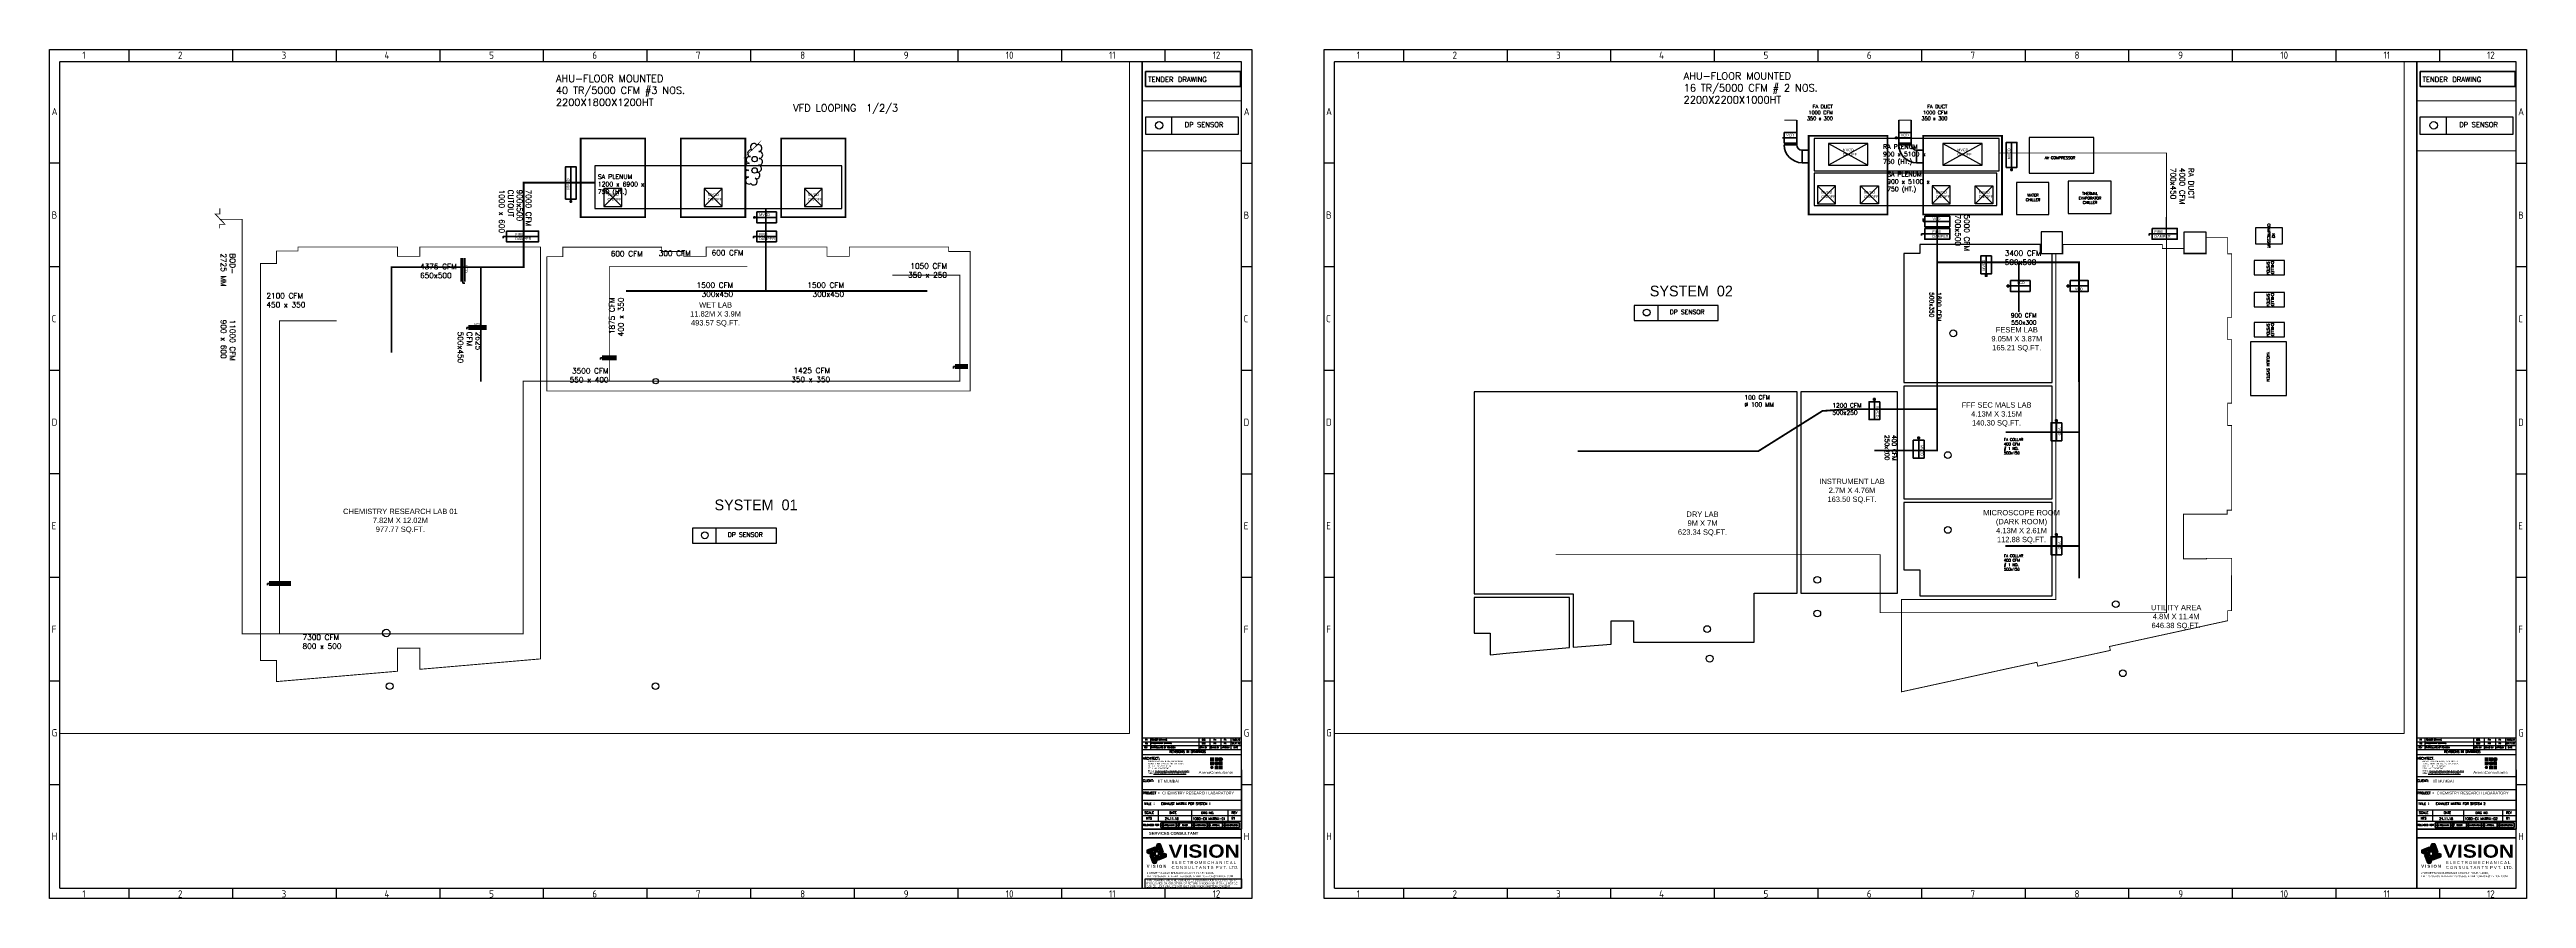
# Paper-space layout 'Layout1' of a CAD drawing. Header units: millimetres. Extents: x 2125 to 3858, y 1149 to 1744.
# The model-space entities are those that its viewports show. They can reach past a viewport. Long polylines and large blocks are cut down to what shows.
import ezdxf

# ---------------------------------------------------------------- set-up
doc = ezdxf.new("R2010")
doc.units = ezdxf.units.MM
doc.header["$LTSCALE"] = 2.5
for name, color, linetype in [('A-ANNO-TEXT', 7, 'CONTINUOUS'), ('CENTRE', 252, 'CONTINUOUS'), ('MODULAR FUR', 46, 'CONTINUOUS'), ('S-TITLE', 7, 'CONTINUOUS'), ('V-AC-AHU', 5, 'CONTINUOUS'), ('v-dp Sensor', 1, 'CONTINUOUS'), ('v-ex. duct', 30, 'CONTINUOUS'), ('v-ra duct', 3, 'CONTINUOUS'), ('v-SA DUCT', 4, 'CONTINUOUS'), ('vemcpl-ahu', 6, 'CONTINUOUS')]:
    doc.layers.add(name, color=color, linetype=linetype)
doc.layers.add('area', color=5, linetype='CONTINUOUS', plot=False)
for name, color, linetype, lineweight in [('Clean room partitions', 124, 'CONTINUOUS', 0), ('V-ac fa duct', 51, 'CONTINUOUS', 35), ('v-ac fd', 1, 'CONTINUOUS', 35), ('V-GEN', 7, 'CONTINUOUS', 30), ('v-nameplate', 7, 'CONTINUOUS', 35), ('vac vcd', 5, 'CONTINUOUS', 35), ('vemcpl-nameplate', 7, 'CONTINUOUS', 25), ('vemcpl.-nameplate', 7, 'CONTINUOUS', 25), ('vision-GEN', 7, 'CONTINUOUS', 30), ('vision-nameplate', 7, 'CONTINUOUS', 35), ('WALL', 7, 'CONTINUOUS', 30)]:
    doc.layers.add(name, color=color, linetype=linetype, lineweight=lineweight)
doc.styles.add('ARIAL', font='arial.ttf')
doc.styles.add('Calibri', font='calibri.ttf', dxfattribs={"height": 300})
doc.styles.add('ISO Proportional', font='isocp.shx')
doc.styles.add('ROMANC', font='simplex.shx', dxfattribs={"height": 300})
doc.styles.add('ROMAND', font='ROMAND')
doc.styles.add('ROMANS', font='romans.shx', dxfattribs={"height": 125})
doc.styles.get("Standard").update_dxf_attribs({"font": 'txt.shx', "height": 1})
doc.styles.add('TITLE', font='arialbd.ttf')
doc.linetypes.add('ZIGZAG', pattern='A,0.0001,-0.2,[131,ltypeshp.shx,S=0.2,R=0,X=-0.2,Y=0],-0.4,[131,ltypeshp.shx,S=0.2,R=180,X=0.2,Y=0],-0.2', length=0.8001)

# ---------------------------------------------------------------- blocks, each defined once
blk = doc.blocks.new('ARENA')
at = {"layer": 'Clean room partitions', "ltscale": 5}
h = blk.add_hatch(color=9, dxfattribs=at)
h.dxf.hatch_style = 1
h.paths.add_polyline_path([(14.4, 15.4), (10.8, 15.4), (10.8, 12), (14.4, 12)])
h = blk.add_hatch(color=253, dxfattribs=at)
h.dxf.hatch_style = 1
h.paths.add_polyline_path([(14.4, 11.6), (10.8, 11.6), (10.8, 8), (14.4, 8)])
h = blk.add_hatch(color=62, dxfattribs=at)
h.dxf.hatch_style = 1
h.paths.add_polyline_path([(14.1, 6, 1), (10.8, 6, 1)])
h = blk.add_hatch(color=254, dxfattribs=at)
h.dxf.hatch_style = 1
h.paths.add_polyline_path([(18.5, 15.4), (15, 15.4), (15, 12), (18.5, 12)])
h = blk.add_hatch(color=254, dxfattribs=at)
h.dxf.hatch_style = 1
h.paths.add_polyline_path([(18.5, 15.4), (15, 15.4), (15, 12), (18.5, 12)])
h = blk.add_hatch(color=250, dxfattribs=at)
h.dxf.hatch_style = 1
h.paths.add_polyline_path([(18.5, 7.7), (15, 7.7), (15, 4.2), (18.5, 4.2)])
h = blk.add_hatch(color=250, dxfattribs=at)
h.dxf.hatch_style = 1
h.paths.add_polyline_path([(18.5, 7.7), (15, 7.7), (15, 4.2), (18.5, 4.2)])
h = blk.add_hatch(color=143, dxfattribs=at)
h.dxf.hatch_style = 1
h.paths.add_polyline_path([(15.1, 9.9, 1), (18.5, 9.9, 1)])
h = blk.add_hatch(color=143, dxfattribs=at)
h.dxf.hatch_style = 1
h.paths.add_polyline_path([(15.1, 9.9, 1), (18.5, 9.9, 1)])
h = blk.add_hatch(color=253, dxfattribs=at)
h.dxf.hatch_style = 1
h.paths.add_polyline_path([(22.4, 11.6), (18.8, 11.6), (18.8, 8), (22.4, 8)])
h = blk.add_hatch(color=253, dxfattribs=at)
h.dxf.hatch_style = 1
h.paths.add_polyline_path([(22.4, 11.6), (18.8, 11.6), (18.8, 8), (22.4, 8)])
h = blk.add_hatch(color=7, dxfattribs=at)
h.dxf.hatch_style = 1
h.paths.add_polyline_path([(22.4, 7.7), (18.8, 7.7), (18.8, 4.2), (22.4, 4.2)])
h = blk.add_hatch(color=254, dxfattribs=at)
h.dxf.hatch_style = 1
h.paths.add_polyline_path([(22.4, 7.7), (18.8, 7.7), (18.8, 4.2), (22.4, 4.2)])
h = blk.add_hatch(color=42, dxfattribs=at)
h.dxf.hatch_style = 1
h.paths.add_polyline_path([(18.9, 13.7, 1), (22.3, 13.7, 1)])
h = blk.add_hatch(color=42, dxfattribs=at)
h.dxf.hatch_style = 1
h.paths.add_polyline_path([(18.9, 13.7, 1), (22.3, 13.7, 1)])
at = {"layer": 'CENTRE', "ltscale": 5}
for centre in [(16.8, 9.9), (20.6, 13.7)]:
    blk.add_circle(centre, 1.69, dxfattribs=at)
at = {"layer": 'CENTRE', "ltscale": 5, "insert": (0, 2.5), "char_height": 2.3205, "width": 37615.203, "attachment_point": 1, "style": 'ARIAL'}
blk.add_mtext('{\\fBrowalliaUPC|b0|i0|c0|p34;\\H1.04x;\\W1.3;\\C250;A\\H0.96154x;rena\\H1.04x;\\C256;C\\H0.96154x;onsultants}', dxfattribs=at)
blk.add_mtext('{\\fBrowalliaUPC|b0|i0|c0|p34;\\H1.04x;\\W1.3;\\C250;A\\H0.96154x;rena\\H1.04x;\\C256;C\\H0.96154x;onsultants}', dxfattribs=at)
blk = doc.blocks.new('*U651')
at = {"layer": 'v-dp Sensor', "color": 0, "linetype": 'ByBlock', "lineweight": -2, "transparency": 16777216}
for centre, start, end in [((-142, -69), 83.21074, 265.97697), ((-115, 120), 77.97761, 260.76956), ((-71, 307), 70.38647, 254.99886), ((5, 482), 21.24525, 243.26402), ((129, 453), 279.79068, 127.15214), ((142, 72), 263.28208, 86.05285), ((151, 263), 268.98368, 93.20793), ((-151, -261), 88.89756, 273.03863), ((-130, -451), 99.44527, 304.41911), ((-1, -476), 212.19791, 64.04649), ((71, -304), 250.55563, 75.085), ((116, -118), 258.05348, 80.84091)]:
    blk.add_arc(centre, 100, start, end, dxfattribs=at)

msp = doc.modelspace()

# ---------------------------------------------------------------- linework, layer by layer
at = {"layer": 'area', "const_width": 25}
for points in [[(-67467.8, 664462.1), (-67467.8, 663873), (-64091.8, 664162.1), (-64091.8, 664809.9), (-63467.8, 664809.9), (-63467.8, 664216), (-60091.8, 664507.4), (-60091.8, 676022.2), (-63467.8, 676022.2), (-63467.8, 675760.2), (-64091.8, 675760.2), (-64092.3, 676022.2), (-66867.8, 676022.2), (-66867.8, 675910.2), (-67467.8, 675910.2), (-67467.8, 675560.2), (-67917.8, 675560.2), (-67917.8, 664462.1), (-67467.8, 664462.1)], [(-59919.8, 675752.2), (-59467.8, 675752.2), (-59467.8, 676014.2), (-56709.8, 676014.2), (-56709.8, 675892.2), (-56092.5, 675892.2), (-56092.5, 675760.2), (-55467.8, 675760.2), (-55467.8, 676022.2), (-52091.8, 676022.2), (-52091.8, 675759.2), (-51467.8, 675759.2), (-51467.8, 676022.2), (-48691.8, 676022.2), (-48691.8, 675897.2), (-48091.8, 675897.2), (-48091.8, 671997.2), (-59919.8, 671997.2), (-59919.3, 675752.2)], [(-6331.4, 675760.2), (-6131.4, 675760.2), (-6131.4, 676022.2), (-3355.4, 676022.2), (-3355.4, 675910.2), (-2755.4, 675910.2), (-2755.4, 675760.2), (-2131.4, 675760.2), (-2131.4, 676210.2), (-1530.4, 676210.2), (-1530.4, 675760.2), (-1418.4, 675759.7), (-1418.4, 673984.1), (-1530.4, 673984.1), (-1530.4, 673360.2), (-1418.4, 673360.2), (-1418.4, 671584.2), (-1530.4, 671584.2), (-1530.4, 670960.2), (-1418.4, 670960.2), (-1418.4, 668596.2), (-1542.4, 668596.2), (-1542.4, 668478.6), (-2767.4, 668478.4), (-2767.4, 667230.4), (-2119.4, 667230.4), (-2119.4, 667248.2), (-1418.4, 667247.2), (-1424.4, 665784.2), (-1530.4, 665784.2), (-1530.4, 665502.6), (-4830.9, 664782.7), (-4807, 664673.3), (-6835.8, 664232.9), (-6859.2, 664340.3), (-7735.6, 664150.8), (-9201.4, 663829.5), (-10643.4, 663515), (-10643.4, 666097.3), (-6331.4, 666097.3), (-6331.4, 675760.2)]]:
    msp.add_lwpolyline(points, dxfattribs=at)
at = {"layer": 'area'}
for points in [[(-6431.4, 675760.2), (-6755.4, 675760.2), (-6755.4, 676016.2), (-6757.4, 676022.2), (-6794.4, 676022.2), (-10130.9, 676022.2), (-10131.4, 675771.2), (-10581.4, 675771.2), (-10581.4, 672160.2), (-6431.4, 672160.2), (-6431.4, 673160.2)], [(-6431.4, 670060.2), (-6431.4, 671060.2), (-6431.4, 672060.2), (-10581.4, 672060.2), (-10581.4, 668910.2), (-6431.4, 668910.2)], [(-13555.4, 671897.2), (-19807.4, 671897.2), (-21583.4, 671897.2), (-22583.4, 671897.2), (-22583.4, 666253.2), (-21690.3, 666253.2), (-19914, 666250.6), (-19814, 666250.6), (-19814, 664759.1), (-18755.4, 664850.1), (-18755.4, 665502.4), (-18131.4, 665502.4), (-18131.4, 664902.6), (-16827.2, 664902.6), (-15051.2, 664902.6), (-14755.4, 664902.6), (-14755.4, 666271.3), (-13555.4, 666271.3), (-13555.4, 667271.3)], [(-10755.4, 671897.2), (-13455.4, 671897.2), (-13455.4, 667271.3), (-13455.4, 666271.3), (-10755.4, 666271.3), (-10755.4, 666921.3)], [(-6431.4, 667810.2), (-6431.4, 668810.2), (-10581.4, 668810.2), (-10581.4, 666921.3), (-10132.9, 666921.3), (-10132.9, 666197.3), (-6431.4, 666197.3)], [(-19914, 666153.2), (-21690.3, 666153.2), (-22583.4, 666153.2), (-22583.4, 665156.7), (-22305.4, 665156.7), (-22131.3, 665156.5), (-22135.1, 664553.3), (-21683.5, 664599.7), (-19914, 664749.7)]]:
    msp.add_lwpolyline(points, close=True, dxfattribs=at)
at = {"layer": 'V-ac fa duct'}
for p, q in [((-13569.7, 678805.8), (-13569.7, 679495.3)), ((-10719.7, 678805.8), (-10719.7, 679495.3)), ((-10369.7, 678805.8), (-10369.7, 679495.3)), ((-13569.7, 678805.8), (-13919.7, 678805.8)), ((-10369.7, 678805.8), (-10719.7, 678805.8)), ((-13235.4, 678655.8), (-13419.7, 678655.8)), ((-13419.7, 678305.8), (-13419.7, 678655.8)), ((-13235.4, 678305.8), (-13419.7, 678305.8)), ((-10035.4, 678655.8), (-10219.7, 678655.8)), ((-10219.7, 678305.8), (-10219.7, 678655.8)), ((-10035.4, 678305.8), (-10219.7, 678305.8))]:
    msp.add_line(p, q, dxfattribs=at)
for points in [[(-13919.7, 679495.3, 25, 25, 0), (-13569.7, 679495.3, 25, 25, 0)], [(-10719.7, 679495.3, 25, 25, 0), (-10369.7, 679495.3, 25, 25, 0)]]:
    msp.add_lwpolyline(points, format="xyseb", dxfattribs=at)
for centre, radius in [((-13419.7, 678805.8), 500), ((-13419.7, 678805.8), 150), ((-10219.7, 678805.8), 500), ((-10219.7, 678805.8), 150)]:
    msp.add_arc(centre, radius, 180, 270, dxfattribs=at)
at = {"layer": 'v-ac fd', "linetype": 'ZIGZAG', "ltscale": 5}
for p, q in [((-61087.6, 676317.2), (-60148.2, 676317.2)), ((-54094.2, 676317.2), (-53504.8, 676317.2)), ((-10032.8, 676317.2), (-9293.4, 676317.2)), ((-3679.3, 676317.2), (-2939.8, 676317.2))]:
    msp.add_line(p, q, dxfattribs=at)
at = {"layer": 'v-ac fd', "ltscale": 25}
for points in [[(-61135.6, 676268.5), (-61135.6, 676317.2), (-61087.6, 676317.2)], [(-54142.2, 676268.5), (-54142.2, 676317.2), (-54094.2, 676317.2)], [(-10080.8, 676268.5), (-10080.8, 676317.2), (-10032.8, 676317.2)], [(-3727.3, 676268.5), (-3727.3, 676317.2), (-3679.3, 676317.2)]]:
    msp.add_lwpolyline(points, dxfattribs=at)
for points in [[(-61048.2, 676467.2), (-60148.2, 676467.2), (-60148.2, 676167.2), (-61048.2, 676167.2)], [(-54054.8, 676467.2), (-53504.8, 676467.2), (-53504.8, 676167.2), (-54054.8, 676167.2)], [(-9993.4, 676467.2), (-9293.4, 676467.2), (-9293.4, 676167.2), (-9993.4, 676167.2)], [(-3639.8, 676467.2), (-2939.8, 676467.2), (-2939.8, 676167.2), (-3639.8, 676167.2)]]:
    msp.add_lwpolyline(points, close=True, dxfattribs=at)
at = {"layer": 'v-dp Sensor'}
for p, q in [((-17450.7, 674318), (-17450.7, 673895.1)), ((-55193.6, 668164.2), (-55193.6, 667741.3))]:
    msp.add_line(p, q, dxfattribs=at)
msp.add_lwpolyline([(-54008.9, 678884.6, 0, 100, 0), (-53698, 679237.5, 0, 0, 0), (-53231.7, 679703.2, 0, 0, 0), (-50697.5, 679703.2, 0, 0, 0)], format="xyseb", dxfattribs=at)
for points in [[(-18108.5, 674318), (-18108.5, 673895.1), (-15759, 673895.1), (-15759, 674318)], [(-55851.4, 668164.2), (-55851.4, 667741.3), (-53501.9, 667741.3), (-53501.9, 668164.2)]]:
    msp.add_lwpolyline(points, close=True, dxfattribs=at)
for centre, radius in [((-54113.2, 678476.9), 75.5), ((-54113.2, 678161.1), 75.5), ((-17760.8, 674115.8), 94), ((-9196.1, 673536.9), 94), ((-56874, 672270.8), 75.5), ((-9348.6, 670134.2), 94), ((-55503.8, 667962), 94), ((-9348.6, 668041.6), 94), ((-12994.5, 666645.6), 94), ((-12994.5, 665704.9), 94), ((-4656.7, 665967.3), 94), ((-64402.9, 665230.7), 103.4), ((-16069.1, 665268.9), 94), ((-16000.3, 664442.9), 94), ((-64308.9, 663745.8), 94), ((-56880.5, 663745.8), 94), ((-4459.8, 664034.4), 94)]:
    msp.add_circle(centre, radius, dxfattribs=at)
at = {"layer": 'v-ex. duct'}
msp.add_line((-3238.8, 676257.2), (-3238.8, 676783.7), dxfattribs=at)
at = {"layer": 'v-ex. duct', "const_width": 25}
msp.add_lwpolyline([(-69051.2, 677099.6), (-69051.2, 676944.4), (-69181.8, 676944.4), (-68908.3, 676653.7), (-69056.1, 676653.7), (-69056.1, 676540.3)], dxfattribs=at)
at = {"layer": 'v-ex. duct'}
for points in [[(-50265.1, 675234.9, 25, 25, 0), (-48380.1, 675234.9, 25, 25, 0), (-48380.1, 672270.8, 25, 25, 0), (-60577.3, 672270.8, 25, 25, 0), (-60577.3, 665205.2, 25, 25, 0), (-68426, 665205.2, 25, 25, 0), (-68426, 676793.1, 25, 25, 0), (-69039.5, 676793.1, 25, 25, 0)], [(-58172.8, 672270.8, 25, 25, 0), (-58172.8, 675471.3, 25, 25, 0), (-54317.5, 675471.3, 25, 25, 0)], [(-67384.5, 665205.2, 25, 25, 0), (-67384.5, 673958.1, 25, 25, 0), (-65791, 673958.1, 25, 25, 0)]]:
    msp.add_lwpolyline(points, format="xyseb", dxfattribs=at)
at = {"layer": 'v-ra duct'}
for p, q in [((-11585.6, 678838.3), (-12685.2, 678238.3)), ((-12685.2, 678838.3), (-11585.6, 678238.3)), ((-8385.6, 678838.3), (-9485.2, 678238.3)), ((-9485.2, 678838.3), (-8385.6, 678238.3))]:
    msp.add_line(p, q, dxfattribs=at)
for points in [[(-7916.7, 678080.1), (-7916.7, 678979.9), (-13080.8, 678979.9), (-13080.8, 678080.1)], [(-12685.2, 678838.3), (-12685.2, 678238.3), (-11585.6, 678238.3), (-11585.6, 678838.3)], [(-9485.2, 678838.3), (-9485.2, 678238.3), (-8385.6, 678238.3), (-8385.6, 678838.3)]]:
    msp.add_lwpolyline(points, close=True, dxfattribs=at)
msp.add_lwpolyline([(-20305.4, 667349.7, 25, 25, 0), (-11237.4, 667349.7, 25, 25, 0), (-11237.4, 665729.4, 25, 25, 0), (-3242.2, 665729.4, 25, 25, 0), (-3242.2, 678576.2, 25, 25, 0), (-7916.7, 678576.2, 25, 25, 0)], format="xyseb", dxfattribs=at)
at = {"layer": 'v-SA DUCT'}
msp.add_line((-54379.8, 678026.9), (-54379.8, 677526.9), dxfattribs=at)
for points in [[(-51676, 677092.8), (-51676, 678292.8), (-58576.1, 678294.2), (-58576.1, 677094.2)], [(-7980.7, 677114.2), (-7980.7, 678014), (-13080.8, 678014), (-13080.8, 677114.2)]]:
    msp.add_lwpolyline(points, close=True, dxfattribs=at)
at = {"layer": 'v-SA DUCT', "const_width": 50}
for points in [[(-58576.1, 677818.4), (-60167.6, 677818.4), (-60563.9, 677818.4), (-60563.9, 675456.4), (-64255.6, 675456.4), (-64255.6, 673069.7)], [(-53801.2, 677093.2), (-53801.2, 674790.7)], [(-9643.4, 676813.4), (-9643.4, 671842.4), (-9643.4, 670261.7), (-11405.3, 670261.7)], [(-61762, 675456.4), (-61762, 672254.3)], [(-9643.4, 675521.2), (-5685.2, 675521.2), (-5676.5, 666692.3)], [(-7364.5, 675521.2), (-7364.5, 674132)], [(-53801.2, 674790.7), (-57708.1, 674790.7)], [(-53801.2, 674790.7), (-49291.5, 674790.7)], [(-12199.9, 671415.3), (-12852.7, 671366.2), (-14639.8, 670243.6), (-19691.8, 670243.6)], [(-12199.9, 671415.3), (-9643.4, 671415.3)], [(-5680.5, 670776), (-7731.9, 670776)], [(-5677.4, 667591.7), (-7738.4, 667591.7)]]:
    msp.add_lwpolyline(points, dxfattribs=at)
at = {"layer": 'vac vcd', "ltscale": 25}
for p, q in [((-10038.7, 676663.4), (-10038.7, 676749.3)), ((-62307.6, 675056.2), (-62307.6, 675706.2)), ((-62211.6, 675056.2), (-62211.6, 675706.2)), ((-62259.6, 675008.2), (-62259.6, 675056.2)), ((-62210.9, 675008.2), (-62259.6, 675008.2)), ((-62104.8, 673818.9), (-61604.8, 673818.9)), ((-62151.8, 673722.3), (-62151.8, 673770.9)), ((-62151.8, 673770.9), (-62103.8, 673770.9)), ((-62104.8, 673722.9), (-61604.8, 673722.9)), ((-58420.8, 672874.4), (-58420.8, 672923)), ((-58420.8, 672923), (-58372.8, 672923)), ((-58372.8, 672971), (-57972.8, 672971)), ((-58372.8, 672875), (-57972.8, 672875)), ((-48559.3, 672629.4), (-48559.3, 672678)), ((-48559.3, 672678), (-48511.3, 672678)), ((-48511.3, 672726), (-48161.3, 672726)), ((-48511.3, 672630), (-48161.3, 672630)), ((-67718, 666563.9), (-67718, 666612.5)), ((-67718, 666612.5), (-67670, 666612.5)), ((-67670, 666660.5), (-67070, 666660.5)), ((-67670, 666564.5), (-67070, 666564.5))]:
    msp.add_line(p, q, dxfattribs=at)
at = {"layer": 'vac vcd', "linetype": 'ZIGZAG', "ltscale": 5}
for p, q in [((-62259.6, 675064.1), (-62259.6, 675706.2)), ((-62104.8, 673770.9), (-61604.8, 673770.9)), ((-58372.8, 672923), (-57972.8, 672923)), ((-48511.3, 672678), (-48161.3, 672678)), ((-67670, 666612.5), (-67070, 666612.5))]:
    msp.add_line(p, q, dxfattribs=at)
for points in [[(-13965, 679002.7), (-13914.5, 679002.7), (-13569.7, 679002.7)], [(-10765, 679002.7), (-10714.5, 679002.7), (-10369.7, 679002.7)], [(-7566.4, 678129.6), (-7566.4, 678180.2), (-7566.4, 678875)], [(-59248.1, 677314.1), (-59248.1, 677364.7), (-59248.1, 678259.5)], [(-54100.1, 676850), (-54049.5, 676850), (-53504.8, 676850)], [(-10038.7, 676663.4), (-9988.1, 676663.4), (-9293.4, 676663.4)]]:
    msp.add_lwpolyline(points, dxfattribs=at)
at = {"layer": 'vac vcd', "ltscale": 25}
for points in [[(-13919.7, 679152.7), (-13569.7, 679152.7), (-13569.7, 678852.7), (-13919.7, 678852.7)], [(-10805.5, 679019.5), (-10805.5, 678984.8), (-10765, 678984.8), (-10765, 679019.5)], [(-10719.7, 679152.7), (-10369.7, 679152.7), (-10369.7, 678852.7), (-10719.7, 678852.7)], [(-7716.4, 678175), (-7716.4, 678875), (-7416.4, 678875), (-7416.4, 678175)], [(-59398.1, 677359.5), (-59398.1, 678259.5), (-59098.1, 678259.5), (-59098.1, 677359.5)], [(-7583.2, 678090.6), (-7548.6, 678090.6), (-7548.6, 678129.6), (-7583.2, 678129.6)], [(-59264.9, 677275.1), (-59230.3, 677275.1), (-59230.3, 677314.1), (-59264.9, 677314.1)], [(-54054.8, 677000), (-53504.8, 677000), (-53504.8, 676700), (-54054.8, 676700)], [(-54139.2, 676866.8), (-54139.2, 676832.1), (-54100.1, 676832.1), (-54100.1, 676866.8)], [(-9993.4, 676813.4), (-9293.4, 676813.4), (-9293.4, 676513.4), (-9993.4, 676513.4)], [(-8428.2, 675196.2), (-8428.2, 675698.3), (-8128.2, 675698.3), (-8128.2, 675196.2)], [(-8298.5, 675174.7), (-8298.5, 675131.6), (-8256.8, 675131.6), (-8256.8, 675174.7)], [(-7686.8, 674881.7), (-7686.8, 674838.6), (-7645.1, 674838.6), (-7645.1, 674881.7)], [(-7599.7, 675010.2), (-7049.7, 675010.2), (-7049.7, 674710.2), (-7599.7, 674710.2)], [(-6013.5, 674881.7), (-6013.5, 674838.6), (-5971.8, 674838.6), (-5971.8, 674881.7)], [(-5926.5, 675010.2), (-5426.5, 675010.2), (-5426.5, 674710.2), (-5926.5, 674710.2)], [(-11248.6, 671625.4), (-11248.6, 671125.4), (-11548.6, 671125.4), (-11548.6, 671625.4)], [(-11377, 671712.4), (-11420.2, 671712.4), (-11420.2, 671670.7), (-11377, 671670.7)], [(-6164.3, 671035.2), (-6164.3, 670535.2), (-6464.3, 670535.2), (-6464.3, 671035.2)], [(-6292.7, 671122.2), (-6335.8, 671122.2), (-6335.8, 671080.5), (-6292.7, 671080.5)], [(-10012.2, 670548.4), (-10012.2, 670048.4), (-10312.2, 670048.4), (-10312.2, 670548.4)], [(-10140.6, 670635.4), (-10183.8, 670635.4), (-10183.8, 670593.7), (-10140.6, 670593.7)], [(-6164.3, 667848.3), (-6164.3, 667348.3), (-6464.3, 667348.3), (-6464.3, 667848.3)], [(-6292.7, 667935.3), (-6335.8, 667935.3), (-6335.8, 667893.6), (-6292.7, 667893.6)]]:
    msp.add_lwpolyline(points, close=True, dxfattribs=at)
at = {"layer": 'vac vcd', "linetype": 'ZIGZAG', "ltscale": 0.5}
for points in [[(-8278.2, 675174.7), (-8278.2, 675201.4), (-8278.2, 675698.3)], [(-7645.1, 674860.2), (-7594.5, 674860.2), (-7049.7, 674860.2)], [(-5971.8, 674860.2), (-5921.2, 674860.2), (-5426.5, 674860.2)], [(-11398.6, 671670.7), (-11398.6, 671620.1), (-11398.6, 671125.4)], [(-6314.3, 671080.5), (-6314.3, 671029.9), (-6314.3, 670535.2)], [(-10162.2, 670593.7), (-10162.2, 670543.1), (-10162.2, 670048.4)], [(-6314.3, 667893.6), (-6314.3, 667843), (-6314.3, 667348.3)]]:
    msp.add_lwpolyline(points, dxfattribs=at)
at = {"layer": 'vemcpl-ahu'}
for p, q in [((-57821.8, 677155.2), (-58321.8, 677655.2)), ((-57821.8, 677655.2), (-58321.8, 677155.2)), ((-55021.8, 677155.2), (-55521.8, 677655.2)), ((-55021.8, 677655.2), (-55521.8, 677155.2)), ((-52221.8, 677155.2), (-52721.8, 677655.2)), ((-52221.8, 677655.2), (-52721.8, 677155.2)), ((-12484, 677155.2), (-12984, 677655.2)), ((-12484, 677655.2), (-12984, 677155.2)), ((-11786.8, 677155.2), (-11286.8, 677655.2)), ((-11786.8, 677655.2), (-11286.8, 677155.2)), ((-9284, 677155.2), (-9784, 677655.2)), ((-9284, 677655.2), (-9784, 677155.2)), ((-8586.8, 677155.2), (-8086.8, 677655.2)), ((-8586.8, 677655.2), (-8086.8, 677155.2))]:
    msp.add_line(p, q, dxfattribs=at)
for points in [[(-56171.8, 679055.2, 0, 100, 0), (-56340.7, 679237.5, 0, 0, 0), (-56807, 679703.2, 0, 0, 0), (-59341.2, 679703.2, 0, 0, 0)], [(-13235.4, 679055.2, 0, 100, 0), (-13404.4, 679237.5, 0, 0, 0), (-13870.6, 679703.2, 0, 0, 0), (-16404.8, 679703.2, 0, 0, 0)]]:
    msp.add_lwpolyline(points, format="xyseb", dxfattribs=at)
at = {"layer": 'vemcpl-ahu', "const_width": 50}
for points in [[(-58971.8, 679055.2), (-58971.8, 676855.2), (-57171.8, 676855.2), (-57171.8, 679055.2)], [(-56171.8, 679055.2), (-56171.8, 676855.2), (-54371.8, 676855.2), (-54371.8, 679055.2)], [(-53371.8, 679055.2), (-53371.8, 676855.2), (-51571.8, 676855.2), (-51571.8, 679055.2)], [(-13235.4, 676855.2), (-11035.4, 676855.2), (-11035.4, 679055.2), (-13235.4, 679055.2)], [(-10035.4, 676855.2), (-7835.4, 676855.2), (-7835.4, 679055.2), (-10035.4, 679055.2)]]:
    msp.add_lwpolyline(points, close=True, dxfattribs=at)
at = {"layer": 'vemcpl-ahu'}
for points in [[(-7071.1, 678009.8), (-5271.1, 678009.8), (-5271.1, 679009.8), (-7071.1, 679009.8)], [(-58321.8, 677155.2), (-57821.8, 677155.2), (-57821.8, 677655.2), (-58321.8, 677655.2)], [(-55521.8, 677155.2), (-55021.8, 677155.2), (-55021.8, 677655.2), (-55521.8, 677655.2)], [(-52721.8, 677155.2), (-52221.8, 677155.2), (-52221.8, 677655.2), (-52721.8, 677655.2)], [(-12984, 677155.2), (-12484, 677155.2), (-12484, 677655.2), (-12984, 677655.2)], [(-11286.8, 677155.2), (-11786.8, 677155.2), (-11786.8, 677655.2), (-11286.8, 677655.2)], [(-9784, 677155.2), (-9284, 677155.2), (-9284, 677655.2), (-9784, 677655.2)], [(-8086.8, 677155.2), (-8586.8, 677155.2), (-8586.8, 677655.2), (-8086.8, 677655.2)], [(-7428.9, 676855.2), (-6528.9, 676855.2), (-6528.9, 677755.2), (-7428.9, 677755.2)], [(-4785.4, 676885.8), (-4785.4, 677785.8), (-5985.4, 677785.8), (-5985.4, 676885.8)], [(-6743.4, 676373.2), (-6743.4, 675771.2), (-6143.4, 675771.2), (-6143.4, 676373.2)], [(-2143.4, 676371.2), (-2143.4, 675772.2), (-2743.4, 675772.2), (-2743.4, 676371.2)], [(-752, 676489.7), (-752, 676039.7), (-2, 676039.7), (-2, 676489.7)], [(-793.7, 675574.3), (-793.7, 675174.3), (54.3, 675174.3), (54.3, 675574.3)], [(-793.7, 674678), (-793.7, 674278), (54.3, 674278), (54.3, 674678)], [(-793.7, 673840.5), (-793.7, 673440.5), (54.3, 673440.5), (54.3, 673840.5)], [(-888.4, 673299.3), (-888.4, 671799.3), (111.6, 671799.3), (111.6, 673299.3)]]:
    msp.add_lwpolyline(points, close=True, dxfattribs=at)

# ---------------------------------------------------------------- block references
at = {"layer": 'v-dp Sensor'}
msp.add_blockref('*U651', (-54138, 678331.3), dxfattribs=at)

# ---------------------------------------------------------------- texts
at = {"layer": 'A-ANNO-TEXT', "color": 0, "ltscale": 0.5, "width": 4767.61, "attachment_point": 6, "style": 'ROMAND'}
for s, insert, char_height in [('\\A1;\\pxqc;{\\f@Arial Unicode MS|b0|i0|c0|p34;\\C256;WET LAB\\P11.82M X 3.9M\\P493.57 SQ.FT.\\Fromand|c0;\\C6; }', (-52820.2, 674131.5), 150), ('\\A1;\\pxqc;{\\f@Arial Unicode MS|b0|i0|c0|p34;\\C256;FESEM LAB\\P9.05M X 3.87M\\P165.21 SQ.FT.\\Fromand|c0;\\C6; }', (-5036.7, 673364.6), 150), ('\\A1;\\pxqc;{\\f@Arial Unicode MS|b0|i0|c0|p34;\\C256;FFF SEC MALS LAB\\P4.13M X 3.15M\\P140.30 SQ.FT.\\Fromand|c0;\\C6; }', (-5602.7, 671264.2), 150), ('\\A1;\\pxqc;{\\f@Arial Unicode MS|b0|i0|c0|p34;\\C256;INSTRUMENT LAB\\P2.7M X 4.76M\\P163.50 SQ.FT.\\Fromand|c0;\\C6; }', (-9639.5, 669128.1), 150), ('\\A1;\\pxqc;{\\f@Arial Unicode MS|b0|i0|c0|p34;\\C256;CHEMISTRY RESEARCH LAB 01\\P7.82M X 12.02M\\P977.77 SQ.FT.\\Fromand|c0;\\C6; }', (-61625.4, 668360.8), 150), ('\\pxqc;{\\f@Arial Unicode MS|b0|i0|c0|p34;\\H0.6x;\\C256;DRY LAB\\P9M X 7M\\P623.34 SQ.FT.\\Fromand.shx|c0;\\H1.667x;\\C6; }', (-13816.7, 668211), 250), ('\\A1;\\pxqc;{\\f@Arial Unicode MS|b0|i0|c0|p34;\\H0.6x;\\C256;MICROSCOPE ROOM\\P(DARK ROOM)\\P4.13M X 2.61M\\P112.88 SQ.FT.\\Fromand|c0;\\H1.6666x;\\C6; }', (-4904.8, 668128.2), 250), ('\\A1;\\pxqc;{\\f@Arial Unicode MS|b0|i0|c0|p34;\\H0.6x;\\C256;UTILITY AREA\\P4.8M X 11.4M\\P646.38 SQ.FT.\\Fromand|c0;\\H1.6667x;\\C6; }', (-586.2, 665600.6), 250)]:
    msp.add_mtext(s, dxfattribs=dict(at, insert=insert, char_height=char_height))
at = {"layer": 'V-ac fa duct', "char_height": 100, "width": 2576.736, "attachment_point": 3, "style": 'ROMANS'}
for insert in [(-12558.8, 679926.9), (-9358.8, 679926.9)]:
    msp.add_mtext('{FA DUCT\\P1000 CFM\\P350 x 300}', dxfattribs=dict(at, insert=insert))
at = {"layer": 'v-ac fd', "ltscale": 25, "char_height": 75, "width": 98.234, "attachment_point": 1, "style": 'ARIAL'}
for insert in [(-60799.5, 676412.5), (-53991.4, 676412.5), (-9780, 676412.5), (-3576.4, 676412.5)]:
    msp.add_mtext('{FIRE\\PDAMPER}', dxfattribs=dict(at, insert=insert))
at = {"layer": 'v-dp Sensor', "insert": (-50105, 680009.2), "char_height": 200, "width": 4618.742, "attachment_point": 3, "style": 'ROMANS'}
msp.add_mtext('{VFD LOOPING  1/2/3}', dxfattribs=at)
at = {"layer": 'v-dp Sensor', "color": 4, "char_height": 125, "width": 3657.796, "attachment_point": 3, "style": 'ROMANS'}
for insert in [(-16143.2, 674196.1), (-53886.1, 668042.3)]:
    msp.add_mtext('{DP SENSOR}', dxfattribs=dict(at, insert=insert))
at = {"layer": 'v-ex. duct', "char_height": 150, "style": 'ROMANS'}
for s, insert, width, attachment_point, rotation in [('{{\\C1;BOD-\\P2725 MM}}', (-68620.8, 675843.7), 3657.796, 1, 270), ('{1875 CFM\\P400 x 350}', (-58172.8, 674607.7), 1409.521, 3, 90), ('{11000 CFM\\P900 x 600}', (-68620.8, 673987.9), 3657.796, 1, 270)]:
    msp.add_mtext(s, dxfattribs=dict(at, insert=insert, width=width, attachment_point=attachment_point, rotation=rotation))
at = {"layer": 'v-ex. duct', "style": 'ROMANS'}
for s, insert, char_height, width, attachment_point in [('600 CFM', (-57238.2, 675908.4), 150, 989.808, 3), ('300 CFM', (-55898.1, 675920.8), 150, 1128.957, 3), ('600 CFM', (-54422.9, 675935.6), 150, 1128.957, 3), ('1050 CFM\\P350 x 250', (-48739, 675564.7), 150, 1380.669, 3), ('{2100 CFM\\P450 x 350}', (-67749.8, 674733.6), 150, 1681.812, 1), ('{3500 CFM\\P550 x 400}', (-58192.9, 672633.3), 150, 1728.634, 3), ('{1425 CFM\\P350 x 350}', (-52004.6, 672642.5), 150, 1728.634, 3), ('{100 CFM\\P%%c 100 MM}', (-15028.7, 671806.2), 120, 3657.796, 1), ('{7300 CFM\\P800 x 500}', (-66741.9, 665186.2), 150, 3657.796, 1)]:
    msp.add_mtext(s, dxfattribs=dict(at, insert=insert, char_height=char_height, width=width, attachment_point=attachment_point))
at = {"layer": 'v-ra duct', "insert": (-11157.4, 678817.6), "char_height": 125, "width": 1569.63, "attachment_point": 1, "style": 'ROMANS'}
msp.add_mtext('{RA PLENUM\\P900 x 5100 x 750 (HT.)}', dxfattribs=at)
at = {"layer": 'v-ra duct', "insert": (-2474.4, 678162.8), "char_height": 150, "width": 3657.796, "attachment_point": 1, "rotation": 270, "style": 'ROMANS'}
msp.add_mtext('{RA DUCT\\P4000 CFM\\P700x450}', dxfattribs=at)
at = {"layer": 'v-SA DUCT', "attachment_point": 1, "rotation": 270, "style": 'ROMANS'}
for s, insert, char_height, width in [('{7000 CFM\\P900x500\\PCUTOUT\\P1000 x 600}', (-60351.9, 677624.2), 150, 3657.796), ('{5000 CFM\\P700x500}', (-8740.1, 676858.1), 150, 3657.796), ('{1600 CFM\\P500x350}', (-9535.3, 674687.7), 120, 3657.796), ('{2625 CFM\\P500x450}', (-61754.3, 673653.1), 150, 100), ('{400 CFM\\P250x200}', (-10784.3, 670693.2), 120, 1116.015)]:
    msp.add_mtext(s, dxfattribs=dict(at, insert=insert, char_height=char_height, width=width))
at = {"layer": 'v-SA DUCT', "style": 'ROMANS'}
for s, insert, char_height, width, attachment_point in [('{SA PLENUM\\P1200 x 6900 x 750 (HT.)}', (-58491.8, 678049.3), 125, 1569.63, 1), ('{SA PLENUM\\P900 x 5100 x 750 (HT.)}', (-11043.4, 678049.3), 125, 1569.63, 1), ('{3400 CFM\\P500x500}', (-7757.5, 675852.6), 150, 3657.796, 1), ('{4375 CFM\\P650x500}', (-63458.5, 675550.3), 150, 3657.796, 1), ('{1500 CFM\\P300x450}', (-54711.4, 675028.5), 150, 3657.796, 3), ('{1500 CFM\\P300x450}', (-51615.4, 675028.5), 150, 3657.796, 3), ('{900 CFM\\P550x300}', (-6872, 674099.1), 120, 3657.796, 3), ('{1200 CFM\\P500x250}', (-12574, 671580.6), 120, 2926.237, 1), ('{FA COLLAR\\P400 CFM \\P# 1 NO.\\P500x150}', (-7781.7, 670604.8), 75, 2340.989, 1), ('{FA COLLAR\\P400 CFM \\P# 1 NO.\\P500x150}', (-7781.7, 667356.3), 75, 2340.989, 1)]:
    msp.add_mtext(s, dxfattribs=dict(at, insert=insert, char_height=char_height, width=width, attachment_point=attachment_point))
at = {"layer": 'vac vcd', "ltscale": 25, "char_height": 75, "width": 105.422, "attachment_point": 1, "style": 'ARIAL'}
for s, insert in [('{VCD}', (-13861.6, 679113.6)), ('{VCD}', (-10661.6, 679113.6)), ('{MVCD\\PON/OFF}', (-12285.2, 678701.5)), ('{MVCD\\PON/OFF}', (-9085.2, 678701.5)), ('{MVCD\\PON/OFF}', (-58221.6, 677518.4)), ('{MVCD\\PON/OFF}', (-55421.6, 677518.4)), ('{MVCD}', (-53987.1, 676960.9)), ('{MVCD\\PON/OFF}', (-52621.6, 677518.4)), ('{MVCD\\PON/OFF}', (-12883.8, 677518.4)), ('{MVCD\\PON/OFF}', (-11686.6, 677518.4)), ('{MVCD\\PON/OFF}', (-9683.8, 677518.4)), ('{MVCD\\PON/OFF}', (-8486.6, 677518.4)), ('{VCD}', (-9775.7, 676774.3)), ('{VCD}', (-7419.6, 674988.1)), ('{VCD}', (-5796.3, 674814)), ('{VCD}', (-61952.3, 673898.9))]:
    msp.add_mtext(s, dxfattribs=dict(at, insert=insert))
for s, insert, rotation in [('{MVCD}', (-7677.4, 678399.9), 90), ('{MVCD}', (-59359.1, 677627.4), 90), ('{VCD}', (-62127.7, 675524), 270), ('{MVCD}', (-8382.5, 675287.5), 90), ('{MVCD}', (-11270.6, 671495.2), 270), ('{VCD}', (-6186.3, 670905), 270), ('{MVCD}', (-10034.2, 670418.2), 270), ('{VCD}', (-6186.3, 667718.1), 270)]:
    msp.add_mtext(s, dxfattribs=dict(at, insert=insert, rotation=rotation))
at = {"layer": 'vemcpl-ahu', "char_height": 200, "width": 4618.742, "attachment_point": 1, "style": 'ROMANS'}
for s, insert in [('AHU-FLOOR MOUNTED\\P40 TR/5000 CFM #3 NOS.\\P2200X1800X1200HT', (-59663.5, 680831.5)), ('AHU-FLOOR MOUNTED\\P16 TR/5000 CFM # 2 NOS.\\P2200X2200X1000HT', (-16727.2, 680831.5))]:
    msp.add_mtext(s, dxfattribs=dict(at, insert=insert))
at = {"layer": 'vemcpl-ahu', "ltscale": 0.5, "char_height": 75, "width": 2623.643, "attachment_point": 6, "style": 'ROMAND'}
for s, insert in [('\\A1;\\pxqc;Air COMPRESSOR', (-4904.1, 678443.7)), ('\\A1;\\pxqc;WATER \\PCHILLER', (-5658.1, 677333.5)), ('\\A1;\\pxqc;THERMAL \\PEVAPORATOR\\PCHILLER', (-4064.9, 677316.7))]:
    msp.add_mtext(s, dxfattribs=dict(at, insert=insert))
at = {"layer": 'vemcpl-ahu', "ltscale": 0.5, "char_height": 75, "width": 2623.643, "attachment_point": 6, "rotation": 270, "style": 'ROMAND'}
for s, insert in [('\\A1;\\pxqc;N2 \\PCOMPRESSOR', (-314.8, 674952.5)), ('\\A1;\\pxqc;CHILLER\\PSYSTEM', (-339.7, 674045.4)), ('\\A1;\\pxqc;CHILLER\\PSYSTEM', (-339.7, 673149)), ('\\A1;\\pxqc;CHILLER\\PSYSTEM', (-339.7, 672311.6)), ('\\pxqc;VACUUM SYSTEM', (-402.3, 671288.8))]:
    msp.add_mtext(s, dxfattribs=dict(at, insert=insert))
at = {"layer": 'vision-nameplate', "color": 0, "ltscale": 0.5, "char_height": 300, "width": 4767.61, "attachment_point": 6, "style": 'ROMAND'}
for s, insert in [('{\\Farsimp.shx|c0;{\\C256;SYSTEM  02}}', (-15353.9, 674717.4)), ('{\\Farsimp.shx|c0;{\\C256;SYSTEM  01}}', (-52914.1, 668810.3))]:
    msp.add_mtext(s, dxfattribs=dict(at, insert=insert))

psp = doc.layouts.get("Layout1")

# ---------------------------------------------------------------- hatches: boundary and pattern name
at = {"layer": 'vision-nameplate'}
h = psp.add_hatch(color=1, dxfattribs=at)
h.set_gradient(color1=(255, 0, 0), color2=(255, 0, 0), one_color=1)
h.paths.add_polyline_path([(2914.9, 1200.9), (2915.2, 1200.5), (2916.2, 1201.8), (2915.2, 1200.7)])
h = psp.add_hatch(color=1, dxfattribs=at)
h.set_gradient(color1=(255, 0, 0), color2=(255, 0, 0), one_color=1)
h.paths.add_polyline_path([(3806.6, 1200.9), (3806.9, 1200.5), (3808, 1201.8), (3806.9, 1200.7)])
for color, points in [(141, [(2893.3, 1181.3), (2893.3, 1183.2), (2898.8, 1185.3), (2898.8, 1183.2), (2895.5, 1182.3), (2898.8, 1181.4), (2898.8, 1179.3)]), (5, [(2897.6, 1174.1), (2899.4, 1174.1), (2901.5, 1179.6), (2899.4, 1179.6), (2898.5, 1176.3), (2897.6, 1179.6), (2895.5, 1179.6)]), (140, [(2900.5, 1187.6), (2902.4, 1187.6), (2904.5, 1182.1), (2902.4, 1182.1), (2901.5, 1185.4), (2900.6, 1182), (2898.4, 1182)]), (144, [(2906.7, 1178.5), (2906.7, 1180.3), (2901.2, 1182.4), (2901.2, 1180.3), (2904.5, 1179.4), (2901.2, 1178.5), (2901.2, 1176.4)]), (141, [(3785.1, 1181.3), (3785.1, 1183.2), (3790.6, 1185.3), (3790.6, 1183.2), (3787.2, 1182.3), (3790.6, 1181.4), (3790.6, 1179.3)]), (5, [(3789.3, 1174.1), (3791.2, 1174.1), (3793.3, 1179.6), (3791.2, 1179.6), (3790.3, 1176.3), (3789.4, 1179.6), (3787.3, 1179.6)]), (140, [(3792.3, 1187.6), (3794.2, 1187.6), (3796.2, 1182.1), (3794.1, 1182.1), (3793.2, 1185.4), (3792.3, 1182), (3790.2, 1182)]), (144, [(3798.5, 1178.5), (3798.5, 1180.3), (3793, 1182.4), (3793, 1180.3), (3796.3, 1179.4), (3792.9, 1178.5), (3792.9, 1176.4)])]:
    psp.add_hatch(color=color, dxfattribs=at).paths.add_polyline_path(points)

# ---------------------------------------------------------------- linework, layer by layer
at = {"layer": 'V-GEN', "ltscale": 2}
for p, q in [((2889.9, 1261.8), (2959.4, 1261.8)), ((2889.9, 1259.1), (2959.4, 1259.1)), ((2889.9, 1256.5), (2959.4, 1256.5)), ((2889.9, 1256.5), (2959.4, 1256.5)), ((2889.9, 1253.8), (2959.4, 1253.8)), ((2959.4, 1250), (2889.9, 1250)), ((2959.4, 1250), (2889.9, 1250)), ((2895.8, 1256.5), (2895.8, 1261.8)), ((2895.8, 1253.8), (2895.8, 1259.1)), ((2929.7, 1253.8), (2929.7, 1261.8)), ((2937.3, 1256.5), (2937.3, 1261.8)), ((2937.3, 1253.8), (2937.3, 1259.1)), ((2945.2, 1256.5), (2945.2, 1261.8)), ((2945.2, 1253.8), (2945.2, 1259.1)), ((2952.2, 1256.5), (2952.2, 1261.8)), ((2952.2, 1256.5), (2952.2, 1261.8)), ((2952.2, 1253.8), (2952.2, 1259.1)), ((3781.7, 1261.8), (3851.2, 1261.8)), ((3781.7, 1259.1), (3851.2, 1259.1)), ((3781.7, 1256.5), (3851.2, 1256.5)), ((3781.7, 1256.5), (3851.2, 1256.5)), ((3781.7, 1253.8), (3851.2, 1253.8)), ((3851.2, 1250), (3781.7, 1250)), ((3851.2, 1250), (3781.7, 1250)), ((3851.2, 1250), (3781.7, 1250)), ((3851.2, 1250), (3781.7, 1250)), ((3787.6, 1256.5), (3787.6, 1261.8)), ((3787.6, 1253.8), (3787.6, 1259.1)), ((3821.5, 1253.8), (3821.5, 1261.8)), ((3829, 1256.5), (3829, 1261.8)), ((3829, 1253.8), (3829, 1259.1)), ((3836.9, 1256.5), (3836.9, 1261.8)), ((3836.9, 1253.8), (3836.9, 1259.1)), ((3844, 1256.5), (3844, 1261.8)), ((3844, 1256.5), (3844, 1261.8)), ((3844, 1253.8), (3844, 1259.1)), ((2959.4, 1234.6), (2889.9, 1234.6)), ((3851.2, 1234.6), (3781.7, 1234.6)), ((3851.2, 1234.6), (3781.7, 1234.6)), ((2959.4, 1225.4), (2889.9, 1225.4)), ((2959.4, 1218), (2889.9, 1218)), ((3851.2, 1225.4), (3781.7, 1225.4)), ((3851.2, 1225.4), (3781.7, 1225.4)), ((3851.2, 1218), (3781.7, 1218)), ((3851.2, 1218), (3781.7, 1218)), ((2889.9, 1211.5), (2959.4, 1211.5)), ((2889.9, 1207.5), (2959.4, 1207.5)), ((2889.9, 1203.5), (2959.4, 1203.5)), ((2889.9, 1198), (2959.4, 1198)), ((2901, 1211.5), (2901, 1203.5)), ((2924.6, 1203.5), (2924.6, 1211.5)), ((2924.6, 1203.5), (2924.6, 1211.5)), ((2950.1, 1203.5), (2950.1, 1211.5)), ((3781.7, 1211.5), (3851.2, 1211.5)), ((3781.7, 1211.5), (3851.2, 1211.5)), ((3781.7, 1207.5), (3851.2, 1207.5)), ((3781.7, 1203.5), (3851.2, 1203.5)), ((3781.7, 1198), (3851.2, 1198)), ((3792.7, 1211.5), (3792.7, 1203.5)), ((3814.7, 1203.5), (3814.7, 1211.5)), ((3814.7, 1203.5), (3814.7, 1211.5)), ((3841.8, 1203.5), (3841.8, 1211.5))]:
    psp.add_line(p, q, dxfattribs=at)
at = {"layer": 'v-nameplate', "color": 7}
for p, q in [((2889.9, 1156.7), (2889.9, 1735.3)), ((3781.7, 1156.7), (3781.7, 1735.3)), ((2959.4, 1198), (2959.4, 1239.4)), ((3851.2, 1198), (3851.2, 1239.4)), ((2889.9, 1198), (2959.4, 1198)), ((3781.7, 1198), (3851.2, 1198)), ((2889.9, 1192), (2959.4, 1192)), ((2892, 1192), (2959.4, 1192)), ((3781.7, 1192), (3851.2, 1192)), ((3783.7, 1192), (3851.2, 1192))]:
    psp.add_line(p, q, dxfattribs=at)
at = {"layer": 'v-nameplate', "color": 1}
for points in [[(2892.2, 1728.4), (2958.6, 1728.4), (2958.6, 1718), (2892.2, 1718)], [(3784, 1728.4), (3850.4, 1728.4), (3850.4, 1718), (3784, 1718)]]:
    psp.add_lwpolyline(points, close=True, dxfattribs=at)
at = {"layer": 'vemcpl.-nameplate', "ltscale": 0.05}
for p, q in [((2132.6, 1156.7), (2132.6, 1735.3)), ((2959.4, 1735.3), (2132.6, 1735.3)), ((2180.8, 1743.8), (2180.8, 1735.3)), ((2253.3, 1743.8), (2253.3, 1735.3)), ((2325.8, 1743.8), (2325.8, 1735.3)), ((2398.3, 1743.8), (2398.3, 1735.3)), ((2470.8, 1743.8), (2470.8, 1735.3)), ((2543.3, 1743.8), (2543.3, 1735.3)), ((2615.8, 1743.8), (2615.8, 1735.3)), ((2688.3, 1743.8), (2688.3, 1735.3)), ((2760.8, 1743.8), (2760.8, 1735.3)), ((2833.3, 1743.8), (2833.3, 1735.3)), ((2905.7, 1743.8), (2905.7, 1735.3)), ((2959.4, 1156.7), (2959.4, 1735.3)), ((3024.3, 1156.7), (3024.3, 1735.3)), ((3851.2, 1735.3), (3024.3, 1735.3)), ((3072.6, 1743.8), (3072.6, 1735.3)), ((3145.1, 1743.8), (3145.1, 1735.3)), ((3217.6, 1743.8), (3217.6, 1735.3)), ((3290.1, 1743.8), (3290.1, 1735.3)), ((3362.6, 1743.8), (3362.6, 1735.3)), ((3435.1, 1743.8), (3435.1, 1735.3)), ((3507.6, 1743.8), (3507.6, 1735.3)), ((3580, 1743.8), (3580, 1735.3)), ((3652.5, 1743.8), (3652.5, 1735.3)), ((3725, 1743.8), (3725, 1735.3)), ((3797.5, 1743.8), (3797.5, 1735.3)), ((3851.2, 1156.7), (3851.2, 1735.3)), ((2132.6, 1664.2), (2125.3, 1664.2)), ((2966.6, 1664.1), (2959.4, 1664.1)), ((3024.3, 1664.2), (3017.1, 1664.2)), ((3858.4, 1664.1), (3851.2, 1664.1)), ((2132.6, 1591.7), (2125.3, 1591.7)), ((2966.6, 1591.6), (2959.4, 1591.6)), ((3024.3, 1591.7), (3017.1, 1591.7)), ((3858.4, 1591.6), (3851.2, 1591.6)), ((2132.6, 1519.2), (2125.3, 1519.2)), ((2966.6, 1519.1), (2959.4, 1519.1)), ((3024.3, 1519.2), (3017.1, 1519.2)), ((3858.4, 1519.1), (3851.2, 1519.1)), ((2132.6, 1446.7), (2125.3, 1446.7)), ((2966.6, 1446.6), (2959.4, 1446.6)), ((3024.3, 1446.7), (3017.1, 1446.7)), ((3858.4, 1446.6), (3851.2, 1446.6)), ((2132.6, 1374.1), (2125.3, 1374.1)), ((2966.6, 1374.1), (2959.4, 1374.1)), ((3024.3, 1374.1), (3017.1, 1374.1)), ((3858.4, 1374.1), (3851.2, 1374.1)), ((2132.6, 1301.6), (2125.3, 1301.6)), ((2966.6, 1301.6), (2959.4, 1301.6)), ((3024.3, 1301.6), (3017.1, 1301.6)), ((3858.4, 1301.6), (3851.2, 1301.6)), ((2132.6, 1229), (2125.3, 1229)), ((2966.6, 1229.1), (2959.4, 1229.1)), ((3024.3, 1229), (3017.1, 1229)), ((3858.4, 1229.1), (3851.2, 1229.1)), ((2132.6, 1156.7), (2959.4, 1156.7)), ((2180.8, 1156.7), (2180.8, 1149.4)), ((2253.3, 1156.7), (2253.3, 1149.4)), ((2325.8, 1156.7), (2325.8, 1149.4)), ((2398.3, 1156.7), (2398.3, 1149.4)), ((2470.8, 1156.7), (2470.8, 1149.4)), ((2543.3, 1156.7), (2543.3, 1149.4)), ((2615.8, 1156.7), (2615.8, 1149.4)), ((2688.3, 1156.7), (2688.3, 1149.4)), ((2760.8, 1156.7), (2760.8, 1149.4)), ((2833.3, 1156.7), (2833.3, 1149.4)), ((2905.7, 1156.7), (2905.7, 1149.4)), ((3024.3, 1156.7), (3851.2, 1156.7)), ((3072.6, 1156.7), (3072.6, 1149.4)), ((3145.1, 1156.7), (3145.1, 1149.4)), ((3217.6, 1156.7), (3217.6, 1149.4)), ((3290.1, 1156.7), (3290.1, 1149.4)), ((3362.6, 1156.7), (3362.6, 1149.4)), ((3435.1, 1156.7), (3435.1, 1149.4)), ((3507.6, 1156.7), (3507.6, 1149.4)), ((3580, 1156.7), (3580, 1149.4)), ((3652.5, 1156.7), (3652.5, 1149.4)), ((3725, 1156.7), (3725, 1149.4)), ((3797.5, 1156.7), (3797.5, 1149.4))]:
    psp.add_line(p, q, dxfattribs=at)
for points in [[(2125.3, 1743.8), (2966.6, 1743.8), (2966.6, 1149.4), (2125.3, 1149.4)], [(3017.1, 1743.8), (3858.4, 1743.8), (3858.4, 1149.4), (3017.1, 1149.4)]]:
    psp.add_lwpolyline(points, close=True, dxfattribs=at)
at = {"layer": 'vision-GEN', "ltscale": 2}
psp.add_lwpolyline([(2892, 1163.1), (2959.4, 1163.1), (2959.4, 1156.7), (2892, 1156.7)], close=True, dxfattribs=at)
at = {"layer": 'vision-nameplate', "color": 7}
for p, q in [((2902.8, 1202.4), (2902.8, 1199.1)), ((2957.9, 1202.4), (2902.8, 1202.4)), ((2902.8, 1199.1), (2957.9, 1199.1)), ((2903.9, 1201.3), (2903.9, 1200.2)), ((2904.9, 1201.3), (2903.9, 1201.3)), ((2903.9, 1200.2), (2904.9, 1200.2)), ((2904.9, 1201.3), (2904.9, 1200.2)), ((2913.6, 1202.4), (2913.6, 1199.1)), ((2914.7, 1201.3), (2914.7, 1200.2)), ((2915.8, 1201.3), (2914.7, 1201.3)), ((2914.7, 1200.2), (2915.8, 1200.2)), ((2915.8, 1201.3), (2915.8, 1200.2)), ((2924.6, 1202.4), (2924.6, 1199.1)), ((2925.5, 1201.3), (2925.5, 1200.2)), ((2926.6, 1201.3), (2925.5, 1201.3)), ((2925.5, 1200.2), (2926.6, 1200.2)), ((2926.6, 1201.3), (2926.6, 1200.2)), ((2935.2, 1202.4), (2935.2, 1199.1)), ((2936.3, 1201.3), (2936.3, 1200.2)), ((2937.4, 1201.3), (2936.3, 1201.3)), ((2936.3, 1200.2), (2937.4, 1200.2)), ((2937.4, 1201.3), (2937.4, 1200.2)), ((2946, 1202.4), (2946, 1199.1)), ((2947.1, 1201.3), (2947.1, 1200.2)), ((2948.2, 1201.3), (2947.1, 1201.3)), ((2947.1, 1200.2), (2948.2, 1200.2)), ((2948.2, 1201.3), (2948.2, 1200.2)), ((2957.9, 1202.4), (2957.9, 1199.1)), ((3794.5, 1202.4), (3794.5, 1199.1)), ((3849.7, 1202.4), (3794.5, 1202.4)), ((3794.5, 1199.1), (3849.7, 1199.1)), ((3795.6, 1201.3), (3795.6, 1200.2)), ((3796.7, 1201.3), (3795.6, 1201.3)), ((3795.6, 1200.2), (3796.7, 1200.2)), ((3796.7, 1201.3), (3796.7, 1200.2)), ((3805.4, 1202.4), (3805.4, 1199.1)), ((3806.4, 1201.3), (3806.4, 1200.2)), ((3807.5, 1201.3), (3806.4, 1201.3)), ((3806.4, 1200.2), (3807.5, 1200.2)), ((3807.5, 1201.3), (3807.5, 1200.2)), ((3816.4, 1202.4), (3816.4, 1199.1)), ((3817.3, 1201.3), (3817.3, 1200.2)), ((3818.3, 1201.3), (3817.3, 1201.3)), ((3817.3, 1200.2), (3818.3, 1200.2)), ((3818.3, 1201.3), (3818.3, 1200.2)), ((3827, 1202.4), (3827, 1199.1)), ((3828.1, 1201.3), (3828.1, 1200.2)), ((3829.2, 1201.3), (3828.1, 1201.3)), ((3828.1, 1200.2), (3829.2, 1200.2)), ((3829.2, 1201.3), (3829.2, 1200.2)), ((3837.8, 1202.4), (3837.8, 1199.1)), ((3838.9, 1201.3), (3838.9, 1200.2)), ((3840, 1201.3), (3838.9, 1201.3)), ((3838.9, 1200.2), (3840, 1200.2)), ((3840, 1201.3), (3840, 1200.2)), ((3849.7, 1202.4), (3849.7, 1199.1))]:
    psp.add_line(p, q, dxfattribs=at)
at = {"layer": 'vision-nameplate', "color": 1}
for p, q in [((2914.9, 1200.9), (2915.2, 1200.5)), ((2914.9, 1200.9), (2915.2, 1200.7)), ((2915.2, 1200.5), (2916.2, 1201.8)), ((2915.2, 1200.7), (2916.2, 1201.8)), ((3806.6, 1200.9), (3806.9, 1200.5)), ((3806.6, 1200.9), (3806.9, 1200.7)), ((3806.9, 1200.5), (3808, 1201.8)), ((3806.9, 1200.7), (3808, 1201.8))]:
    psp.add_line(p, q, dxfattribs=at)
at = {"layer": 'vision-nameplate', "color": 141}
for points in [[(2893.3, 1181.3), (2893.3, 1183.2), (2898.8, 1185.3), (2898.8, 1183.2), (2895.5, 1182.3), (2898.8, 1181.4), (2898.8, 1179.3), (2893.3, 1181.3)], [(3785.1, 1181.3), (3785.1, 1183.2), (3790.6, 1185.3), (3790.6, 1183.2), (3787.2, 1182.3), (3790.6, 1181.4), (3790.6, 1179.3), (3785.1, 1181.3)]]:
    psp.add_lwpolyline(points, dxfattribs=at)
at = {"layer": 'vision-nameplate', "color": 5}
for points in [[(2897.6, 1174.1), (2899.4, 1174.1), (2901.5, 1179.6), (2899.4, 1179.6), (2898.5, 1176.3), (2897.6, 1179.6), (2895.5, 1179.6), (2897.6, 1174.1)], [(3789.3, 1174.1), (3791.2, 1174.1), (3793.3, 1179.6), (3791.2, 1179.6), (3790.3, 1176.3), (3789.4, 1179.6), (3787.3, 1179.6), (3789.3, 1174.1)]]:
    psp.add_lwpolyline(points, dxfattribs=at)
at = {"layer": 'vision-nameplate', "color": 140}
for points in [[(2900.5, 1187.6), (2902.4, 1187.6), (2904.5, 1182.1), (2902.4, 1182.1), (2901.5, 1185.4), (2900.6, 1182.1), (2898.4, 1182.1), (2900.5, 1187.6)], [(3792.3, 1187.6), (3794.2, 1187.6), (3796.3, 1182.1), (3794.1, 1182.1), (3793.2, 1185.4), (3792.4, 1182.1), (3790.2, 1182.1), (3792.3, 1187.6)]]:
    psp.add_lwpolyline(points, dxfattribs=at)
at = {"layer": 'vision-nameplate', "color": 144}
for points in [[(2906.7, 1178.5), (2906.7, 1180.4), (2901.2, 1182.4), (2901.2, 1180.3), (2904.5, 1179.4), (2901.2, 1178.5), (2901.2, 1176.4), (2906.7, 1178.5)], [(3798.5, 1178.5), (3798.5, 1180.4), (3793, 1182.4), (3793, 1180.3), (3796.3, 1179.4), (3792.9, 1178.5), (3792.9, 1176.4), (3798.5, 1178.5)]]:
    psp.add_lwpolyline(points, dxfattribs=at)

# ---------------------------------------------------------------- block references
at = {"layer": 'MODULAR FUR', "xscale": 0.7468620524013789, "yscale": 0.7468620524013789, "zscale": 0.7468620524013789}
for p in [(2929.3, 1236.7), (3821.1, 1236.7)]:
    psp.add_blockref('ARENA', p, dxfattribs=at)

# ---------------------------------------------------------------- texts
at = {"layer": 'S-TITLE', "color": 7, "style": 'TITLE'}
psp.add_text('SERVICES CONSULTANT', height=2.019, dxfattribs=at).set_placement((2894.6, 1194))
at = {"layer": 'V-AC-AHU', "char_height": 1, "width": 30.326, "attachment_point": 1, "style": 'Calibri'}
for insert in [(2893.9, 1246), (3785.6, 1246)]:
    psp.add_mtext('{\\f@Arial Unicode MS|b0|i0|c0|p34;\\C7;AAKAR LOUNGE, B-202, RAM MARUTI ROAD,THANE (WEST), 400 601. INDIA.^JOFFICE: +91 8422891507\\~ \\~\\PCELL: +91 8793650995^JEMAIL: \\LENGG@ARENACONSULTANTS.NET\\l^JWEB:\\~\\LWWW.ARENACONSULTANTS.NET}', dxfattribs=dict(at, insert=insert))
at = {"layer": 'V-AC-AHU', "color": 241, "char_height": 1.92, "attachment_point": 1, "style": 'Calibri'}
for s, insert, width in [('\\pxql;{\\f@Arial Unicode MS|b0|i0|c0|p34;\\C0;IIT MUMBAI}', (2901, 1232.5), 15.191), ('\\pxql;{\\f@Arial Unicode MS|b0|i0|c0|p34;\\C0;IIT MUMBAI}', (3792.8, 1232.5), 15.191), ('\\pxqc;{\\f@Arial Unicode MS|b0|i0|c0|p34;\\C0;CHEMISTRY RESEARCH LABARATORY}', (2900.3, 1224.2), 57.379), ('\\pxqc;{\\f@Arial Unicode MS|b0|i0|c0|p34;\\C0;CHEMISTRY RESEARCH LABARATORY}', (3792.1, 1224.2), 57.379)]:
    psp.add_mtext(s, dxfattribs=dict(at, insert=insert, width=width))
at = {"layer": 'V-GEN', "ltscale": 2, "style": 'ROMANC'}
for s, height, p in [('ARCHITECT:   ', 1.604, (2890.3, 1246.7)), ('REV', 0.953, (2891.2, 1254.7)), ('R1', 0.953, (2891.9, 1260.1)), ('R0', 0.953, (2891.9, 1257.4)), ('TENDER DRAWING', 0.953, (2896.3, 1260)), ('PRELIMINARY DRAWING', 0.953, (2896.3, 1257.6)), ('REVISIONS IN DRAWINGS', 1.588, (2908.9, 1251.4)), ('DRN BY', 0.953, (2930.3, 1254.7)), ('CHKD BY', 0.953, (2937.8, 1254.7)), ('APRD.BY', 0.953, (2945.6, 1254.7)), ('DATE', 0.953, (2953.8, 1254.7)), ('ARCHITECT:   ', 1.604, (3782.1, 1246.7)), ('ARCHITECT:   ', 1.604, (3782.1, 1246.7)), ('REV', 0.953, (3783, 1254.7)), ('R1', 0.953, (3783.6, 1260.1)), ('R0', 0.953, (3783.6, 1257.4)), ('TENDER DRAWING', 0.953, (3788.1, 1260)), ('PRELIMINARY DRAWING', 0.953, (3788.1, 1257.6)), ('REVISIONS IN DRAWINGS', 1.588, (3800.7, 1251.4)), ('DRN BY', 0.953, (3822.1, 1254.7)), ('CHKD BY', 0.953, (3829.6, 1254.7)), ('APRD.BY', 0.953, (3837.3, 1254.7)), ('DATE', 0.953, (3845.5, 1254.7)), ('CLIENT:   ', 1.6, (2890.3, 1231.1)), ('CLIENT:   ', 1.6, (3782.1, 1231.1)), ('CLIENT:   ', 1.6, (3782.1, 1231.1)), ('PROJECT', 1.6, (2890.3, 1222.5)), ('TITLE', 1.6, (2891.1, 1214.9)), (':', 1.6, (2897.9, 1215.3)), (':', 1.6, (2901.1, 1222.8)), ('PROJECT', 1.6, (3782.1, 1222.5)), ('PROJECT', 1.6, (3782.1, 1222.5)), ('TITLE', 1.6, (3782.9, 1214.9)), ('TITLE', 1.6, (3782.9, 1214.9)), (':', 1.6, (3789.6, 1215.3)), (':', 1.6, (3789.6, 1215.3)), (':', 1.6, (3792.8, 1222.8)), (':', 1.6, (3792.8, 1222.8)), ('SCALE', 1.6, (2891.5, 1208.7)), ('NTS', 1.6, (2892.6, 1204.8)), ('24.11.18', 1.6, (2905.7, 1204.6)), ('DATE', 1.6, (2908.8, 1208.7)), ('1080-EX MATRIX-01', 1.604, (2925.2, 1204.5)), ('DRG NO.', 1.6, (2931.1, 1208.6)), ('REV', 1.6, (2952.3, 1208.7)), ('R1', 1.6, (2952.3, 1204.7)), ('SCALE', 1.6, (3783.2, 1208.7)), ('NTS', 1.6, (3784.4, 1204.8)), ('24.11.18', 1.6, (3797.4, 1204.6)), ('DATE', 1.6, (3800.6, 1208.7)), ('1080-EX MATRIX-02', 1.604, (3815.2, 1204.5)), ('DRG NO.', 1.6, (3822.8, 1208.6)), ('REV', 1.6, (3844.1, 1208.7)), ('R1', 1.6, (3844.1, 1204.7))]:
    psp.add_text(s, height=height, dxfattribs=at).set_placement(p)
at = {"layer": 'V-GEN', "lineweight": -2, "style": 'ROMANC'}
for s, height, p in [('PARTICULARS OF REVISION', 0.953, (2896.1, 1254.7)), ('PARTICULARS OF REVISION', 0.953, (3787.9, 1254.7)), ('EXHAUST MATRIX FOR SYSTEM 1', 1.604, (2903.1, 1215)), ('EXHAUST MATRIX FOR SYSTEM 2', 1.604, (3794.9, 1215))]:
    psp.add_text(s, height=height, dxfattribs=at).set_placement(p)
at = {"layer": 'V-GEN', "ltscale": 2, "style": 'ROMANC'}
for tag, p, s in [('BBS', (2931.6, 1260.1), 'BHUSHAN'), ('BBS', (2931.6, 1257.4), 'BHUSHAN'), ('PM', (2939.8, 1260.1), ''), ('PM', (2939.8, 1257.4), ''), ('PK', (2947.1, 1260.1), '--'), ('PK', (2947.1, 1257.4), '--'), ('24.11.18', (2952.7, 1257.4), '--'), ('18.03.19', (2952.7, 1260.1), '--'), ('BBS', (3823.4, 1260.1), 'BHUSHAN'), ('BBS', (3823.4, 1257.4), 'BHUSHAN'), ('PM', (3831.5, 1260.1), ''), ('PM', (3831.5, 1257.4), ''), ('PK', (3838.9, 1260.1), '--'), ('PK', (3838.9, 1257.4), '--'), ('24.11.18', (3844.4, 1257.4), '--'), ('18.03.19', (3844.4, 1260.1), '--')]:
    psp.add_attdef(tag, p, s, height=0.953, dxfattribs=at)
at = {"layer": 'v-nameplate', "color": 1, "char_height": 3.5, "width": 92.109, "attachment_point": 1}
for insert in [(2894, 1724.6), (3785.7, 1724.6)]:
    psp.add_mtext('{TENDER DRAWING}', dxfattribs=dict(at, insert=insert))
at = {"layer": 'vemcpl.-nameplate', "ltscale": 0.05, "style": 'ISO Proportional'}
for s, p in [('1', (2148.2, 1737.3)), ('2', (2215.2, 1737.3)), ('3', (2287.7, 1737.3)), ('4', (2359.7, 1737.3)), ('5', (2432.9, 1737.3)), ('6', (2505.1, 1737.3)), ('7', (2577.6, 1737.3)), ('8', (2650.5, 1737.3)), ('9', (2723, 1737.3)), ('10', (2794.4, 1737.3)), ('11', (2866.6, 1737.3)), ('12', (2939.1, 1737.3)), ('1', (3040, 1737.3)), ('2', (3107, 1737.3)), ('3', (3179.4, 1737.3)), ('4', (3251.5, 1737.3)), ('5', (3324.6, 1737.3)), ('6', (3396.9, 1737.3)), ('7', (3469.4, 1737.3)), ('8', (3542.2, 1737.3)), ('9', (3614.7, 1737.3)), ('10', (3686.2, 1737.3)), ('11', (3758.4, 1737.3)), ('12', (3830.8, 1737.3)), ('A', (2126.8, 1697.9)), ('A', (2960.9, 1697.8)), ('A', (3018.5, 1697.9)), ('A', (3852.6, 1697.8)), ('B', (2126.8, 1625.4)), ('B', (2960.8, 1625.3)), ('B', (3018.5, 1625.4)), ('B', (3852.6, 1625.3)), ('C', (2126.8, 1552.9)), ('C', (2960.8, 1552.8)), ('C', (3018.5, 1552.9)), ('C', (3852.6, 1552.8)), ('D', (2126.8, 1480.4)), ('D', (2960.8, 1480.3)), ('D', (3018.5, 1480.4)), ('D', (3852.6, 1480.3)), ('E', (2126.8, 1407.9)), ('E', (2960.9, 1407.8)), ('E', (3018.6, 1407.9)), ('E', (3852.6, 1407.8)), ('F', (2126.8, 1335.4)), ('F', (2960.9, 1335.3)), ('F', (3018.6, 1335.4)), ('F', (3852.6, 1335.3)), ('G', (2126.8, 1262.9)), ('G', (2960.9, 1262.8)), ('G', (3018.6, 1262.9)), ('G', (3852.6, 1262.8)), ('H', (2126.8, 1190.4)), ('H', (2960.9, 1190.3)), ('H', (3018.6, 1190.4)), ('H', (3852.6, 1190.3)), ('1', (2148.2, 1150.1)), ('2', (2215.2, 1150.1)), ('3', (2287.7, 1150.1)), ('4', (2359.7, 1150.1)), ('5', (2432.9, 1150.1)), ('6', (2505.1, 1150.1)), ('7', (2577.6, 1150.1)), ('8', (2650.5, 1150.1)), ('9', (2723, 1150.1)), ('10', (2794.4, 1150.1)), ('11', (2866.6, 1150.1)), ('12', (2939.1, 1150.1)), ('1', (3040, 1150.1)), ('2', (3107, 1150.1)), ('3', (3179.4, 1150.1)), ('4', (3251.5, 1150.1)), ('5', (3324.6, 1150.1)), ('6', (3396.9, 1150.1)), ('7', (3469.4, 1150.1)), ('8', (3542.2, 1150.1)), ('9', (3614.8, 1150.1)), ('10', (3686.2, 1150.1)), ('11', (3758.4, 1150.1)), ('12', (3830.8, 1150.1))]:
    psp.add_text(s, height=5.07, dxfattribs=at).set_placement(p)
at = {"layer": 'vision-GEN', "ltscale": 2, "insert": (2892.8, 1162.8), "char_height": 1.2817, "width": 64.845, "attachment_point": 1}
psp.add_mtext('{\\fArial|b0|i0|c0|p34;THIS DRAWING AND THE CONNECTED DESIGN IS OUR SOLE PROPERTY. IT IS LOANED ON CONDITION OF RETURN ON DEMAND. IT SHALL NOT BE COPIED, LENT OR USED WITHOUT OUR PRIOR WRITTEN CONSENT.}', dxfattribs=at)
at = {"layer": 'vision-nameplate', "color": 7, "style": 'ROMAND', "width": 0.8}
for s, height, p in [('RELEASED FOR', 1.298, (2890.3, 1200.2)), ('PRELIMINARY', 0.902, (2905.8, 1200.3)), ('TENDER', 0.902, (2917.7, 1200.3)), ('INFORMATION', 0.902, (2927.4, 1200.3)), ('APPROVAL', 0.902, (2938.7, 1200.3)), ('CONSTRUCTION', 0.902, (2949, 1200.3)), ('RELEASED FOR', 1.298, (3782.1, 1200.2)), ('PRELIMINARY', 0.902, (3797.6, 1200.3)), ('TENDER', 0.902, (3809.4, 1200.3)), ('INFORMATION', 0.902, (3819.2, 1200.3)), ('APPROVAL', 0.902, (3830.5, 1200.3)), ('CONSTRUCTION', 0.902, (3840.8, 1200.3))]:
    psp.add_text(s, height=height, dxfattribs=at).set_placement(p)
at = {"layer": 'vision-nameplate', "color": 5, "ltscale": 0.05, "char_height": 9.216, "width": 35.263, "attachment_point": 1, "style": 'ARIAL'}
for insert in [(2908.2, 1187.2), (3799.9, 1187.2)]:
    psp.add_mtext('{\\fArial Black|b0|i0|c0|p34;VISION}', dxfattribs=dict(at, insert=insert))
at = {"layer": 'vision-nameplate', "color": 5, "attachment_point": 1, "style": 'ROMANC'}
for s, insert, char_height, width in [('{\\fArial|b0|i0|c0|p34;\\C0;2 SHWETTA 98/28 BHUSARI COLONY PUNE 411038, \\PTEL: 25285686 TELEFAX: 25285685, EMAIL: OFFICE@NMDCE.COM}', (2893, 1168), 1.368, 61.946), ('{\\fArial|b0|i0|c0|p34;E L E C T R O M E C H A N I C A L \\PC O N S U L T A N T S  P V T.  LTD.}', (2910.4, 1175.6), 2.052, 99.656), ('{\\fArial|b0|i0|c0|p34;\\C0;2 SHWETTA 98/28 BHUSARI COLONY PUNE 411038, \\PTEL: 25285686 TELEFAX: 25285685, EMAIL: OFFICE@NMDCE.COM}', (3784.7, 1168), 1.368, 61.946), ('{\\fArial|b0|i0|c0|p34;E L E C T R O M E C H A N I C A L \\PC O N S U L T A N T S  P V T.  LTD.}', (3802.1, 1175.6), 2.052, 99.656)]:
    psp.add_mtext(s, dxfattribs=dict(at, insert=insert, char_height=char_height, width=width))
at = {"layer": 'vision-nameplate', "color": 5, "char_height": 2.06, "width": 14.985, "attachment_point": 1}
for insert in [(2893, 1173), (3784.8, 1173)]:
    psp.add_mtext('{\\fArial|b1|i0|c0|p34;V I S I O N}', dxfattribs=dict(at, insert=insert))

# ---------------------------------------------------------------- viewports
at = {"layer": 'vemcpl-nameplate', "color": 0, "view_target_point": (-230961.7, 814234.3)}
for center, status in [((2924.6, 1690.5), 3), ((3816.4, 1690.5), 5)]:
    psp.add_viewport(center=center, size=(69.5, 35), view_center_point=(176281.5, -146281.7), view_height=1259.956, status=status, dxfattribs=at)
at = {"layer": 'WALL', "ltscale": 15, "view_target_point": (-333806.4, 670306.7)}
psp.add_viewport(center=(2506.8, 1500.1), size=(748.5, 470.495), view_center_point=(275227.6, 1503.8), view_height=18784.081, dxfattribs=at)
psp.add_viewport(center=(3398.6, 1500.1), size=(748.5, 470.495), view_center_point=(322265, 1432.3), view_height=18784.081, status=4, dxfattribs=at)

doc.saveas('drawing.dxf')
